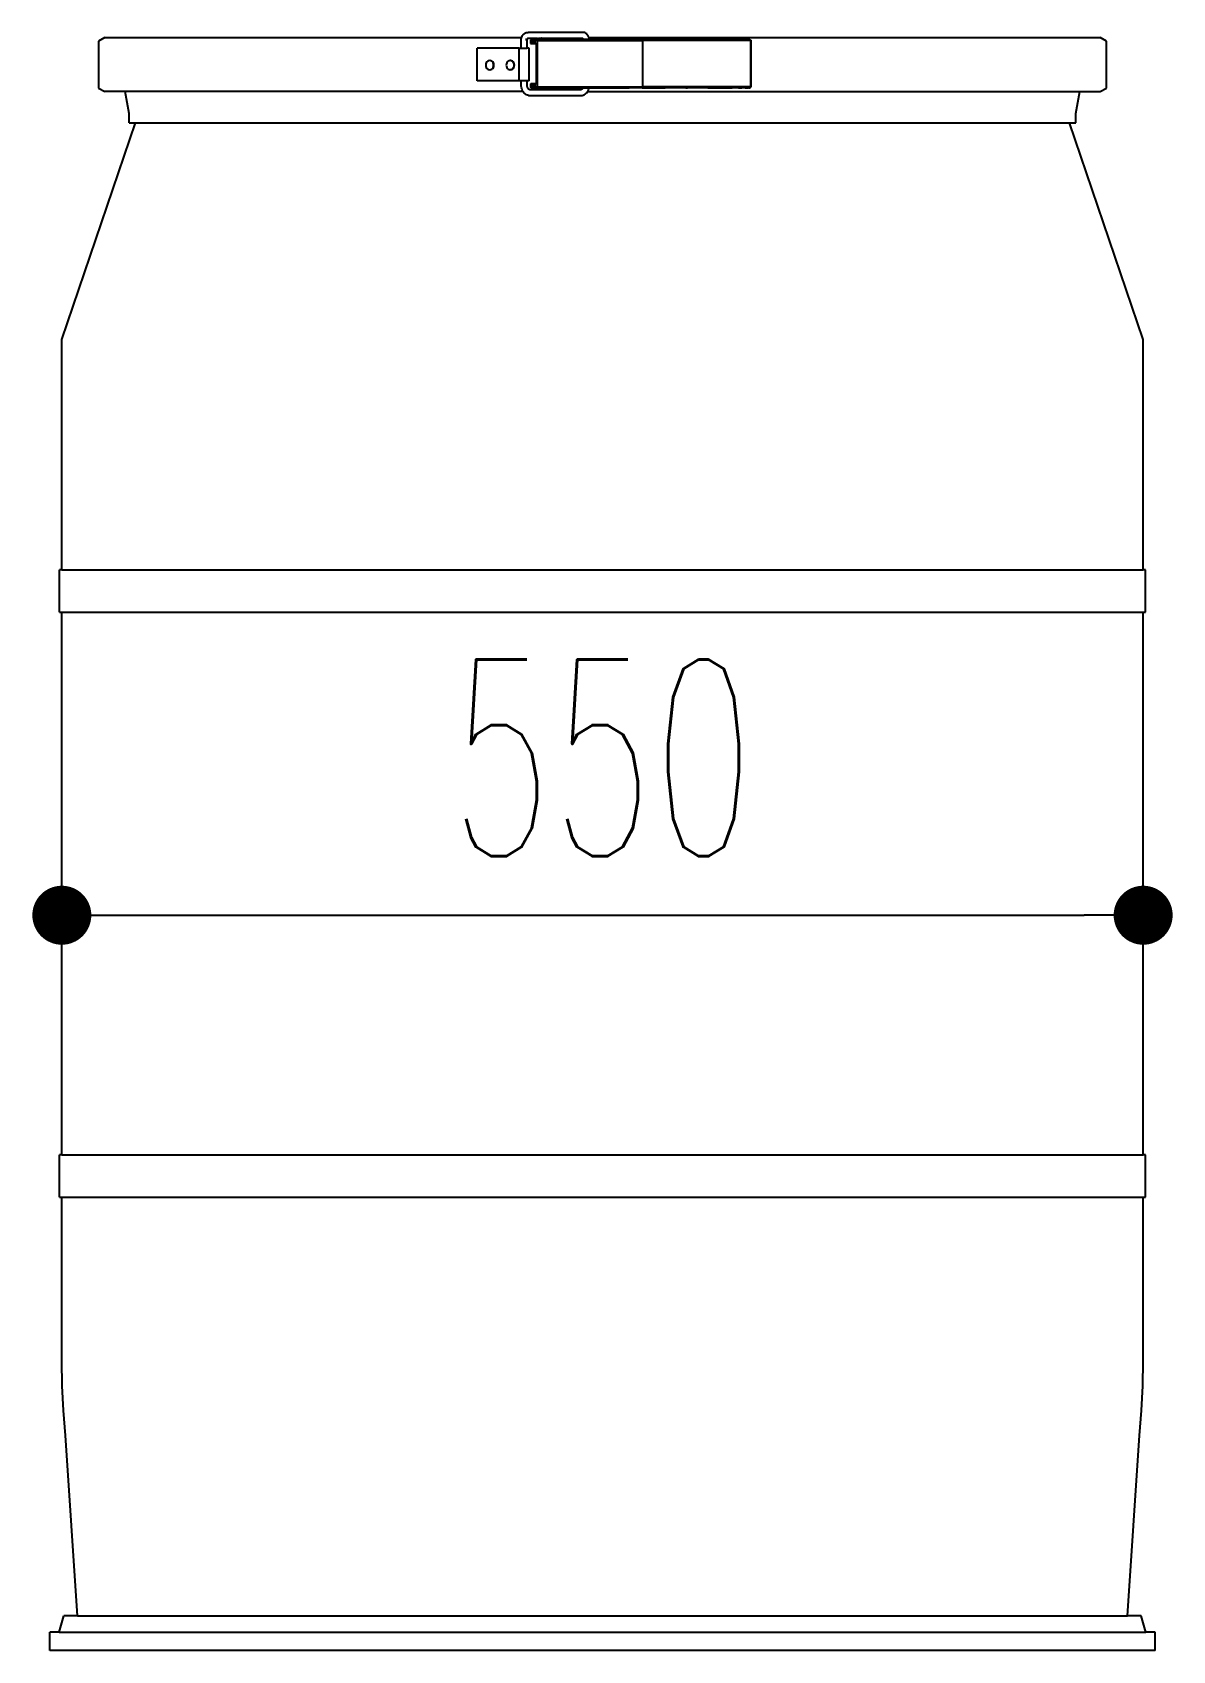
# Model space of a CAD drawing. Header units: millimetres. Extents: x -3140 to 122882, y -13467 to 35950.
# Drawn here: x 55703 to 56283, y 17640 to 18463 of the extents above; entities that cross this region are included whole.
import ezdxf

# ---------------------------------------------------------------- set-up
doc = ezdxf.new("R2010")
doc.units = ezdxf.units.MM
doc.header["$MEASUREMENT"] = 0
doc.layers.add('Edges', color=7, linetype='Continuous')
doc.styles.add('300', font='rs.shx', dxfattribs={"width": 0.6, "height": 100})
doc.dimstyles.new('300', dxfattribs={"dimtxt": 50, "dimasz": 30, "dimexe": 50, "dimexo": 50, "dimgap": 30, "dimtad": 2, "dimdec": 0, "dimzin": 0, "dimtxsty": '300', "dimblk": 'DOT', "dimcen": 0.2, "dimclrd": 1, "dimclre": 1, "dimclrt": 3, "dimadec": 0, "dimazin": 0, "dimtfac": 1, "dimtdec": 0, "dimtix": 1, "dimtmove": 0, "dimatfit": 3, "dimfxl": 1, "dimtolj": 1, "dimtzin": 0, "dimarcsym": 0})

msp = doc.modelspace()

# ---------------------------------------------------------------- blocks, each defined once
blk = doc.blocks.new('plastic water drum ls')
at = {"layer": 'Edges'}
for p, q in [((-1.637, 17.682), (-1.628, 17.683)), ((-0.427, 17.683), (-1.628, 17.683)), ((-0.397, 17.678), (-0.427, 17.683)), ((-10.884, 17.568), (-11.019, 17.493)), ((-11.019, 17.493), (-11.019, 16.465)), ((-10.884, 17.568), (-1.769, 17.568)), ((-2.743, 16.624), (-2.743, 17.335)), ((-1.822, 17.335), (-2.743, 17.335)), ((-2.739, 17.328), (-2.739, 17.331)), ((-1.822, 16.624), (-1.822, 17.335)), ((-1.822, 17.335), (-1.776, 17.335)), ((-1.776, 17.54), (-1.771, 17.563)), ((-1.776, 17.335), (-1.776, 17.54)), ((-1.776, 17.335), (-1.652, 17.335)), ((-1.771, 17.563), (-1.769, 17.568)), ((-1.769, 17.568), (-1.765, 17.581)), ((-1.765, 17.581), (-1.758, 17.598)), ((-1.758, 17.598), (-1.749, 17.615)), ((-1.749, 17.615), (-1.738, 17.63)), ((-1.738, 17.63), (-1.726, 17.643)), ((-1.726, 17.643), (-1.713, 17.654)), ((-1.713, 17.654), (-1.698, 17.664)), ((-1.698, 17.664), (-1.683, 17.672)), ((-1.683, 17.672), (-1.666, 17.678)), ((-1.661, 17.525), (-1.683, 17.53)), ((-1.683, 17.53), (-1.683, 17.527)), ((-1.683, 17.527), (-1.661, 17.525)), ((-1.666, 17.678), (-1.656, 17.679)), ((-1.661, 17.525), (-1.654, 17.526)), ((-1.656, 17.679), (-1.637, 17.682)), ((-1.652, 17.525), (-1.654, 17.526)), ((-1.651, 17.53), (-1.652, 17.525)), ((-1.652, 17.525), (-1.652, 17.335)), ((-1.606, 17.335), (-1.652, 17.335)), ((-1.65, 17.533), (-1.651, 17.53)), ((-1.648, 17.537), (-1.65, 17.533)), ((-1.645, 17.54), (-1.648, 17.537)), ((-1.643, 17.543), (-1.645, 17.54)), ((-1.64, 17.545), (-1.643, 17.543)), ((-1.637, 17.547), (-1.641, 17.548)), ((-1.637, 17.547), (-1.64, 17.545)), ((-1.634, 17.549), (-1.637, 17.547)), ((-1.632, 17.549), (-1.634, 17.549)), ((-1.63, 17.55), (-1.632, 17.549)), ((-1.437, 17.55), (-1.63, 17.55)), ((-1.606, 16.624), (-1.606, 17.335)), ((-1.571, 17.51), (-1.572, 17.504)), ((-1.572, 17.504), (-1.572, 17.441)), ((-1.572, 17.504), (-1.567, 17.504)), ((-1.572, 17.441), (-1.567, 17.441)), ((-1.569, 17.516), (-1.571, 17.51)), ((-1.567, 17.51), (-1.571, 17.51)), ((-1.566, 17.521), (-1.569, 17.516)), ((-1.565, 17.516), (-1.569, 17.516)), ((-1.565, 17.516), (-1.567, 17.51)), ((-1.549, 17.51), (-1.567, 17.51)), ((-1.567, 17.51), (-1.567, 17.504)), ((-1.567, 17.504), (-1.567, 17.441)), ((-1.549, 17.504), (-1.567, 17.504)), ((-1.567, 17.441), (-1.549, 17.441)), ((-1.562, 17.525), (-1.566, 17.521)), ((-1.562, 17.521), (-1.566, 17.521)), ((-1.562, 17.521), (-1.565, 17.516)), ((-1.547, 17.516), (-1.565, 17.516)), ((-1.557, 17.528), (-1.562, 17.525)), ((-1.558, 17.525), (-1.562, 17.525)), ((-1.558, 17.525), (-1.562, 17.521)), ((-1.544, 17.521), (-1.562, 17.521)), ((-1.54, 17.525), (-1.558, 17.525)), ((-1.553, 17.528), (-1.557, 17.528)), ((-1.551, 17.529), (-1.553, 17.528)), ((-1.551, 17.529), (-1.542, 17.529)), ((-1.547, 17.516), (-1.549, 17.51)), ((-1.517, 17.51), (-1.549, 17.51)), ((-1.549, 17.51), (-1.549, 17.504)), ((-1.549, 17.504), (-1.549, 17.441)), ((-1.518, 17.504), (-1.549, 17.504)), ((-1.549, 17.441), (-1.518, 17.441)), ((-1.544, 17.521), (-1.547, 17.516)), ((-1.516, 17.516), (-1.547, 17.516)), ((-1.54, 17.525), (-1.544, 17.521)), ((-1.513, 17.521), (-1.544, 17.521)), ((-1.536, 17.528), (-1.542, 17.529)), ((-1.51, 17.525), (-1.54, 17.525)), ((-1.536, 17.528), (-1.531, 17.529)), ((-1.52, 17.529), (-1.531, 17.529)), ((-1.507, 17.528), (-1.52, 17.529)), ((-1.517, 17.51), (-1.518, 17.504)), ((-1.518, 17.504), (-1.476, 17.504)), ((-1.518, 17.504), (-1.518, 17.441)), ((-1.518, 17.441), (-1.476, 17.441)), ((-1.517, 17.51), (-1.516, 17.516)), ((-1.476, 17.51), (-1.517, 17.51)), ((-1.516, 17.516), (-1.513, 17.521)), ((-1.474, 17.516), (-1.516, 17.516)), ((-1.513, 17.521), (-1.51, 17.525)), ((-1.473, 17.521), (-1.513, 17.521)), ((-1.47, 17.525), (-1.51, 17.525)), ((-1.507, 17.528), (-1.503, 17.529)), ((-1.503, 17.529), (-1.488, 17.529)), ((-1.468, 17.528), (-1.488, 17.529)), ((-1.474, 17.516), (-1.476, 17.51)), ((-1.426, 17.51), (-1.476, 17.51)), ((-1.476, 17.51), (-1.476, 17.504)), ((-1.476, 17.504), (-1.476, 17.441)), ((-1.426, 17.504), (-1.476, 17.504)), ((-1.476, 17.441), (-1.451, 17.441)), ((-1.473, 17.521), (-1.474, 17.516)), ((-1.425, 17.516), (-1.474, 17.516)), ((-1.47, 17.525), (-1.473, 17.521)), ((0.869, 17.521), (-1.473, 17.521)), ((0.867, 17.525), (-1.47, 17.525)), ((-1.468, 17.528), (-1.465, 17.529)), ((-1.463, 17.529), (-1.465, 17.529)), ((-1.463, 17.539), (-1.452, 17.542)), ((-1.463, 17.529), (-1.463, 17.539)), ((-1.196, 17.539), (-1.463, 17.539)), ((-1.42, 17.528), (-1.463, 17.529)), ((-1.452, 17.542), (-1.441, 17.545)), ((-1.451, 17.441), (-1.451, 16.56)), ((-1.451, 17.441), (-1.426, 17.441)), ((-1.441, 17.545), (-1.438, 17.545)), ((-1.437, 17.55), (-1.438, 17.545)), ((-1.438, 17.545), (-1.43, 17.547)), ((-1.419, 17.549), (-1.437, 17.55)), ((-1.43, 17.547), (-1.419, 17.549)), ((-1.425, 17.516), (-1.426, 17.51)), ((-1.426, 17.51), (-1.426, 17.504)), ((-1.426, 17.51), (0.87, 17.51)), ((-1.426, 17.504), (-1.426, 17.441)), ((-1.426, 17.504), (0.871, 17.504)), ((-1.426, 17.441), (-1.426, 16.56)), ((-1.425, 17.516), (0.87, 17.516)), ((-1.42, 17.528), (-1.418, 17.529)), ((-1.419, 17.549), (-1.408, 17.551)), ((-1.196, 17.529), (-1.418, 17.529)), ((-1.408, 17.551), (-1.397, 17.553)), ((-1.397, 17.553), (-1.385, 17.554)), ((-1.385, 17.554), (-1.374, 17.555)), ((-1.374, 17.555), (-1.363, 17.556)), ((-1.363, 17.556), (-1.352, 17.556)), ((-1.352, 17.556), (-1.34, 17.556)), ((-1.335, 17.556), (-1.34, 17.556)), ((-1.335, 17.556), (-1.329, 17.556)), ((-1.329, 17.556), (-1.324, 17.556)), ((-1.324, 17.556), (-1.322, 17.556)), ((-1.322, 17.556), (-1.319, 17.556)), ((-1.319, 17.556), (-1.318, 17.556)), ((-1.318, 17.556), (-1.307, 17.556)), ((-1.307, 17.556), (-1.295, 17.556)), ((-1.295, 17.556), (-1.284, 17.555)), ((-1.284, 17.555), (-1.273, 17.554)), ((-1.273, 17.554), (-1.262, 17.553)), ((-1.262, 17.553), (-1.251, 17.551)), ((-1.24, 17.549), (-1.251, 17.551)), ((-0.443, 17.55), (-1.24, 17.549)), ((-1.24, 17.549), (-1.228, 17.547)), ((-1.228, 17.547), (-1.217, 17.545)), ((-1.217, 17.545), (-1.206, 17.542)), ((-1.206, 17.542), (-1.196, 17.539)), ((-1.196, 17.529), (-1.196, 17.539)), ((-1.145, 17.528), (-1.196, 17.529)), ((-1.144, 17.529), (-1.145, 17.528)), ((-1.144, 17.529), (-0.864, 17.528)), ((-0.864, 17.528), (-0.863, 17.529)), ((-0.578, 17.528), (-0.863, 17.529)), ((-0.863, 17.529), (-0.47, 17.529)), ((-0.47, 17.529), (-0.578, 17.528)), ((-0.47, 17.529), (-0.416, 17.529)), ((-0.431, 17.548), (-0.443, 17.55)), ((-0.43, 17.547), (-0.431, 17.548)), ((-0.427, 17.546), (-0.43, 17.547)), ((-0.424, 17.544), (-0.427, 17.546)), ((-0.422, 17.541), (-0.424, 17.544)), ((-0.419, 17.538), (-0.422, 17.541)), ((-0.418, 17.535), (-0.419, 17.538)), ((-0.416, 17.532), (-0.418, 17.535)), ((-0.416, 17.53), (-0.416, 17.532)), ((-0.416, 17.529), (-0.416, 17.53)), ((-0.416, 17.529), (-0.292, 17.529)), ((-0.378, 17.671), (-0.397, 17.678)), ((-0.361, 17.661), (-0.378, 17.671)), ((-0.346, 17.65), (-0.361, 17.661)), ((-0.332, 17.636), (-0.346, 17.65)), ((-0.32, 17.62), (-0.332, 17.636)), ((-0.31, 17.602), (-0.32, 17.62)), ((-0.302, 17.583), (-0.31, 17.602)), ((-0.298, 17.568), (-0.302, 17.583)), ((-0.295, 17.561), (-0.298, 17.568)), ((-0.298, 17.568), (10.884, 17.568)), ((-0.292, 17.529), (-0.295, 17.561)), ((0.291, 17.529), (-0.292, 17.529)), ((0.581, 17.528), (0.291, 17.529)), ((0.864, 17.529), (0.291, 17.529)), ((0.864, 17.529), (0.581, 17.528)), ((0.864, 17.529), (0.865, 17.528)), ((0.864, 17.529), (0.867, 17.528)), ((0.865, 17.528), (0.867, 17.525)), ((0.867, 17.528), (0.865, 17.528)), ((0.867, 17.528), (0.873, 17.529)), ((0.867, 17.525), (0.869, 17.521)), ((0.867, 17.525), (3.218, 17.525)), ((0.869, 17.521), (0.87, 17.516)), ((0.869, 17.521), (3.224, 17.521)), ((0.87, 17.516), (0.87, 17.515)), ((0.87, 17.516), (3.23, 17.516)), ((0.87, 17.515), (0.87, 17.51)), ((0.87, 17.51), (0.871, 17.504)), ((0.87, 17.51), (3.233, 17.51)), ((0.871, 17.504), (0.871, 16.493)), ((3.234, 17.504), (0.871, 17.504)), ((1.364, 17.529), (0.873, 17.529)), ((1.364, 17.529), (1.367, 17.528)), ((1.855, 17.529), (1.367, 17.528)), ((1.858, 17.528), (1.855, 17.529)), ((1.858, 17.528), (2.334, 17.529)), ((2.334, 17.529), (2.338, 17.528)), ((2.338, 17.528), (2.799, 17.529)), ((2.803, 17.528), (2.799, 17.529)), ((2.838, 17.528), (2.803, 17.528)), ((2.87, 17.529), (2.838, 17.528)), ((2.87, 17.529), (2.874, 17.528)), ((2.91, 17.528), (2.874, 17.528)), ((2.94, 17.529), (2.91, 17.528)), ((2.945, 17.528), (2.94, 17.529)), ((2.945, 17.528), (2.975, 17.529)), ((2.975, 17.529), (2.98, 17.528)), ((3.015, 17.528), (2.98, 17.528)), ((3.044, 17.529), (3.015, 17.528)), ((3.049, 17.528), (3.044, 17.529)), ((3.049, 17.528), (3.079, 17.529)), ((3.079, 17.529), (3.084, 17.528)), ((3.118, 17.528), (3.084, 17.528)), ((3.146, 17.529), (3.118, 17.528)), ((3.152, 17.528), (3.146, 17.529)), ((3.185, 17.528), (3.152, 17.528)), ((3.185, 17.528), (3.202, 17.529)), ((3.202, 17.529), (3.206, 17.529)), ((3.21, 17.528), (3.206, 17.529)), ((3.21, 17.528), (3.216, 17.528)), ((3.216, 17.528), (3.218, 17.525)), ((3.218, 17.525), (3.224, 17.521)), ((3.218, 17.525), (3.224, 17.525)), ((3.224, 17.525), (3.23, 17.521)), ((3.224, 17.521), (3.23, 17.521)), ((3.224, 17.521), (3.23, 17.516)), ((3.23, 17.521), (3.232, 17.521)), ((3.23, 17.516), (3.236, 17.516)), ((3.23, 17.516), (3.233, 17.51)), ((3.232, 17.521), (3.236, 17.516)), ((3.233, 17.51), (3.234, 17.504)), ((3.233, 17.51), (3.239, 17.51)), ((3.234, 17.504), (3.24, 17.504)), ((3.234, 17.504), (3.234, 16.493)), ((3.236, 17.516), (3.238, 17.516)), ((3.238, 17.516), (3.239, 17.51)), ((3.239, 17.51), (3.24, 17.504)), ((3.239, 17.51), (3.241, 17.51)), ((3.242, 17.504), (3.24, 17.504)), ((3.24, 17.504), (3.24, 16.493)), ((3.241, 17.51), (3.242, 17.504)), ((3.242, 17.504), (3.242, 16.493)), ((11.019, 17.493), (10.884, 17.568)), ((11.019, 16.465), (11.019, 17.493)), ((-2.55, 16.992), (-2.553, 16.966)), ((-2.541, 17.016), (-2.55, 16.992)), ((-2.527, 17.036), (-2.541, 17.016)), ((-2.51, 17.052), (-2.527, 17.036)), ((-2.489, 17.062), (-2.51, 17.052)), ((-2.466, 17.066), (-2.489, 17.062)), ((-2.461, 17.066), (-2.466, 17.066)), ((-2.444, 17.062), (-2.461, 17.066)), ((-2.423, 17.052), (-2.444, 17.062)), ((-2.439, 17.062), (-2.444, 17.062)), ((-2.418, 17.052), (-2.439, 17.062)), ((-2.405, 17.036), (-2.423, 17.052)), ((-2.4, 17.036), (-2.418, 17.052)), ((-2.391, 17.016), (-2.405, 17.036)), ((-2.386, 17.016), (-2.4, 17.036)), ((-2.383, 16.992), (-2.391, 17.016)), ((-2.378, 16.992), (-2.386, 17.016)), ((-2.38, 16.966), (-2.383, 16.992)), ((-2.375, 16.966), (-2.378, 16.992)), ((-2.101, 16.992), (-2.104, 16.966)), ((-2.092, 17.016), (-2.101, 16.992)), ((-2.079, 17.036), (-2.092, 17.016)), ((-2.061, 17.052), (-2.079, 17.036)), ((-2.04, 17.062), (-2.061, 17.052)), ((-2.018, 17.066), (-2.04, 17.062)), ((-2.012, 17.066), (-2.018, 17.066)), ((-1.995, 17.062), (-2.012, 17.066)), ((-1.974, 17.052), (-1.995, 17.062)), ((-1.99, 17.062), (-1.995, 17.062)), ((-1.969, 17.052), (-1.99, 17.062)), ((-1.956, 17.036), (-1.974, 17.052)), ((-1.951, 17.036), (-1.969, 17.052)), ((-1.943, 17.016), (-1.956, 17.036)), ((-1.938, 17.016), (-1.951, 17.036)), ((-1.934, 16.992), (-1.943, 17.016)), ((-1.929, 16.992), (-1.938, 17.016)), ((-1.931, 16.966), (-1.934, 16.992)), ((-1.926, 16.966), (-1.929, 16.992)), ((-1.822, 16.624), (-2.743, 16.624)), ((-2.553, 16.966), (-2.55, 16.94)), ((-2.55, 16.94), (-2.541, 16.916)), ((-2.541, 16.916), (-2.527, 16.896)), ((-2.527, 16.896), (-2.51, 16.88)), ((-2.51, 16.88), (-2.489, 16.87)), ((-2.489, 16.87), (-2.466, 16.867)), ((-2.461, 16.867), (-2.466, 16.867)), ((-2.461, 16.867), (-2.444, 16.87)), ((-2.444, 16.87), (-2.423, 16.88)), ((-2.444, 16.87), (-2.439, 16.87)), ((-2.439, 16.87), (-2.418, 16.88)), ((-2.423, 16.88), (-2.405, 16.896)), ((-2.418, 16.88), (-2.4, 16.896)), ((-2.405, 16.896), (-2.391, 16.916)), ((-2.4, 16.896), (-2.386, 16.916)), ((-2.391, 16.916), (-2.383, 16.94)), ((-2.386, 16.916), (-2.378, 16.94)), ((-2.383, 16.94), (-2.38, 16.966)), ((-2.378, 16.94), (-2.375, 16.966)), ((-2.104, 16.966), (-2.101, 16.94)), ((-2.101, 16.94), (-2.092, 16.916)), ((-2.092, 16.916), (-2.079, 16.896)), ((-2.079, 16.896), (-2.061, 16.88)), ((-2.061, 16.88), (-2.04, 16.87)), ((-2.04, 16.87), (-2.018, 16.867)), ((-2.012, 16.867), (-2.018, 16.867)), ((-2.012, 16.867), (-1.995, 16.87)), ((-1.995, 16.87), (-1.974, 16.88)), ((-1.995, 16.87), (-1.99, 16.87)), ((-1.99, 16.87), (-1.969, 16.88)), ((-1.974, 16.88), (-1.956, 16.896)), ((-1.969, 16.88), (-1.951, 16.896)), ((-1.956, 16.896), (-1.943, 16.916)), ((-1.951, 16.896), (-1.938, 16.916)), ((-1.943, 16.916), (-1.934, 16.94)), ((-1.938, 16.916), (-1.929, 16.94)), ((-1.934, 16.94), (-1.931, 16.966)), ((-1.929, 16.94), (-1.926, 16.966)), ((-1.776, 16.624), (-1.822, 16.624)), ((-1.776, 16.506), (-1.776, 16.624)), ((-1.652, 16.624), (-1.776, 16.624)), ((-1.652, 16.624), (-1.652, 16.514)), ((-1.606, 16.624), (-1.652, 16.624)), ((-11.019, 16.465), (-10.884, 16.39)), ((-10.436, 16.39), (-10.884, 16.39)), ((-10.346, 15.908), (-10.436, 16.39)), ((-1.739, 16.39), (-10.436, 16.39)), ((-1.773, 16.48), (-1.776, 16.506)), ((-1.767, 16.453), (-1.773, 16.48)), ((-1.759, 16.428), (-1.767, 16.453)), ((-1.748, 16.405), (-1.759, 16.428)), ((-1.739, 16.39), (-1.748, 16.405)), ((-1.734, 16.383), (-1.739, 16.39)), ((-1.718, 16.363), (-1.734, 16.383)), ((-1.7, 16.346), (-1.718, 16.363)), ((-1.681, 16.331), (-1.7, 16.346)), ((-1.66, 16.32), (-1.681, 16.331)), ((-1.638, 16.311), (-1.66, 16.32)), ((-1.652, 16.514), (-1.651, 16.503)), ((-1.651, 16.503), (-1.649, 16.493)), ((-1.649, 16.493), (-1.646, 16.484)), ((-1.646, 16.484), (-1.641, 16.474)), ((-1.641, 16.474), (-1.636, 16.466)), ((-1.615, 16.306), (-1.638, 16.311)), ((-1.636, 16.466), (-1.63, 16.458)), ((-1.63, 16.458), (-1.623, 16.452)), ((-1.623, 16.452), (-1.616, 16.446)), ((-1.616, 16.446), (-1.607, 16.441)), ((-1.615, 16.306), (-1.606, 16.305)), ((-1.607, 16.441), (-1.599, 16.438)), ((-1.606, 16.305), (-1.584, 16.303)), ((-1.599, 16.438), (-1.594, 16.437)), ((-1.594, 16.437), (-1.589, 16.437)), ((-1.589, 16.437), (-1.444, 16.437)), ((-1.584, 16.303), (-0.467, 16.303)), ((-1.572, 16.56), (-1.567, 16.56)), ((-1.572, 16.56), (-1.572, 16.493)), ((-1.572, 16.493), (-1.571, 16.487)), ((-1.572, 16.493), (-1.567, 16.493)), ((-1.567, 16.487), (-1.571, 16.487)), ((-1.569, 16.481), (-1.571, 16.487)), ((-1.565, 16.481), (-1.569, 16.481)), ((-1.566, 16.476), (-1.569, 16.481)), ((-1.567, 16.56), (-1.567, 16.493)), ((-1.549, 16.56), (-1.567, 16.56)), ((-1.567, 16.493), (-1.567, 16.487)), ((-1.549, 16.493), (-1.567, 16.493)), ((-1.565, 16.481), (-1.567, 16.487)), ((-1.549, 16.487), (-1.567, 16.487)), ((-1.562, 16.476), (-1.566, 16.476)), ((-1.562, 16.472), (-1.566, 16.476)), ((-1.562, 16.476), (-1.565, 16.481)), ((-1.547, 16.481), (-1.565, 16.481)), ((-1.558, 16.472), (-1.562, 16.476)), ((-1.544, 16.476), (-1.562, 16.476)), ((-1.558, 16.472), (-1.562, 16.472)), ((-1.557, 16.47), (-1.562, 16.472)), ((-1.54, 16.472), (-1.558, 16.472)), ((-1.553, 16.47), (-1.557, 16.47)), ((-1.551, 16.469), (-1.553, 16.47)), ((-1.551, 16.469), (-1.548, 16.469)), ((-1.549, 16.56), (-1.549, 16.493)), ((-1.518, 16.56), (-1.549, 16.56)), ((-1.549, 16.493), (-1.518, 16.493)), ((-1.549, 16.493), (-1.549, 16.487)), ((-1.549, 16.487), (-1.547, 16.481)), ((-1.517, 16.487), (-1.549, 16.487)), ((-1.548, 16.469), (-1.536, 16.47)), ((-1.547, 16.481), (-1.544, 16.476)), ((-1.516, 16.481), (-1.547, 16.481)), ((-1.544, 16.476), (-1.54, 16.472)), ((-1.513, 16.476), (-1.544, 16.476)), ((-1.51, 16.472), (-1.54, 16.472)), ((-1.536, 16.47), (-1.531, 16.469)), ((-1.531, 16.469), (-1.507, 16.47)), ((-1.518, 16.56), (-1.518, 16.493)), ((-1.476, 16.56), (-1.518, 16.56)), ((-1.518, 16.493), (-1.517, 16.487)), ((-1.518, 16.493), (-1.476, 16.493)), ((-1.516, 16.481), (-1.517, 16.487)), ((-1.476, 16.487), (-1.517, 16.487)), ((-1.513, 16.476), (-1.516, 16.481)), ((-1.474, 16.481), (-1.516, 16.481)), ((-1.51, 16.472), (-1.513, 16.476)), ((-1.473, 16.476), (-1.513, 16.476)), ((-1.47, 16.472), (-1.51, 16.472)), ((-1.507, 16.47), (-1.503, 16.469)), ((-1.503, 16.469), (-1.468, 16.47)), ((-1.476, 16.56), (-1.476, 16.493)), ((-1.451, 16.56), (-1.476, 16.56)), ((-1.476, 16.493), (-1.476, 16.487)), ((-1.426, 16.493), (-1.476, 16.493)), ((-1.426, 16.487), (-1.476, 16.487)), ((-1.474, 16.481), (-1.476, 16.487)), ((-1.425, 16.481), (-1.474, 16.481)), ((-1.473, 16.476), (-1.474, 16.481)), ((-1.47, 16.472), (-1.473, 16.476)), ((-1.473, 16.476), (0.869, 16.476)), ((0.867, 16.472), (-1.47, 16.472)), ((-1.468, 16.47), (-1.465, 16.469)), ((-1.465, 16.469), (-1.463, 16.469)), ((-1.463, 16.469), (-1.463, 16.458)), ((-1.463, 16.469), (-1.447, 16.469)), ((-1.463, 16.458), (-1.452, 16.455)), ((-1.196, 16.458), (-1.463, 16.458)), ((-1.452, 16.455), (-1.448, 16.455)), ((-1.426, 16.56), (-1.451, 16.56)), ((-1.448, 16.455), (-1.444, 16.437)), ((-1.448, 16.455), (-1.441, 16.453)), ((-1.447, 16.469), (-1.445, 16.469)), ((-1.42, 16.47), (-1.445, 16.469)), ((-1.444, 16.437), (-0.479, 16.437)), ((-1.441, 16.453), (-1.43, 16.45)), ((-1.43, 16.45), (-1.419, 16.448)), ((-1.426, 16.56), (-1.426, 16.493)), ((-1.426, 16.493), (-1.426, 16.487)), ((-1.426, 16.493), (0.871, 16.493)), ((-1.426, 16.487), (-1.425, 16.481)), ((0.87, 16.487), (-1.426, 16.487)), ((-1.425, 16.481), (0.87, 16.481)), ((-1.42, 16.47), (-1.418, 16.469)), ((-1.419, 16.448), (-1.408, 16.446)), ((-1.418, 16.469), (-1.414, 16.469)), ((-1.414, 16.469), (-1.396, 16.469)), ((-1.408, 16.446), (-1.397, 16.445)), ((-1.397, 16.445), (-1.385, 16.443)), ((-1.396, 16.469), (-1.331, 16.469)), ((-1.385, 16.443), (-1.374, 16.442)), ((-1.374, 16.442), (-1.363, 16.442)), ((-1.363, 16.442), (-1.352, 16.441)), ((-1.352, 16.441), (-1.34, 16.441)), ((-1.335, 16.441), (-1.34, 16.441)), ((-1.335, 16.441), (-1.329, 16.441)), ((-1.331, 16.469), (-1.329, 16.469)), ((-1.329, 16.469), (-1.298, 16.469)), ((-1.329, 16.441), (-1.324, 16.441)), ((-1.324, 16.441), (-1.322, 16.441)), ((-1.322, 16.441), (-1.319, 16.441)), ((-1.319, 16.441), (-1.318, 16.441)), ((-1.318, 16.441), (-1.307, 16.441)), ((-1.307, 16.441), (-1.295, 16.442)), ((-1.298, 16.469), (-1.262, 16.469)), ((-1.295, 16.442), (-1.284, 16.442)), ((-1.284, 16.442), (-1.273, 16.443)), ((-1.273, 16.443), (-1.262, 16.445)), ((-1.247, 16.469), (-1.262, 16.469)), ((-1.262, 16.445), (-1.251, 16.446)), ((-1.251, 16.446), (-1.24, 16.448)), ((-1.247, 16.469), (-1.213, 16.469)), ((-1.24, 16.448), (-1.228, 16.45)), ((-1.228, 16.45), (-1.217, 16.453)), ((-1.217, 16.453), (-1.206, 16.455)), ((-1.213, 16.469), (-1.211, 16.469)), ((-1.211, 16.469), (-1.196, 16.469)), ((-1.206, 16.455), (-1.196, 16.458)), ((-1.196, 16.469), (-1.145, 16.47)), ((-1.196, 16.469), (-1.196, 16.458)), ((-1.144, 16.469), (-1.145, 16.47)), ((-1.144, 16.469), (-1.029, 16.469)), ((-0.864, 16.47), (-1.029, 16.469)), ((-0.864, 16.47), (-0.863, 16.469)), ((-0.863, 16.469), (-0.759, 16.469)), ((-0.578, 16.47), (-0.759, 16.469)), ((-0.759, 16.469), (-0.488, 16.469)), ((-0.488, 16.469), (-0.578, 16.47)), ((-0.488, 16.469), (-0.425, 16.469)), ((-0.479, 16.437), (-0.469, 16.438)), ((-0.469, 16.438), (-0.461, 16.439)), ((-0.467, 16.303), (-0.446, 16.305)), ((-0.461, 16.439), (-0.453, 16.442)), ((-0.453, 16.442), (-0.446, 16.447)), ((-0.446, 16.447), (-0.439, 16.452)), ((-0.446, 16.305), (-0.423, 16.31)), ((-0.439, 16.452), (-0.433, 16.458)), ((-0.433, 16.458), (-0.427, 16.466)), ((-0.427, 16.466), (-0.425, 16.469)), ((-0.425, 16.469), (-0.295, 16.469)), ((-0.423, 16.31), (-0.401, 16.319)), ((-0.401, 16.319), (-0.38, 16.331)), ((-0.38, 16.331), (-0.361, 16.346)), ((-0.361, 16.346), (-0.343, 16.364)), ((-0.343, 16.364), (-0.328, 16.384)), ((-0.328, 16.384), (-0.325, 16.39)), ((-0.325, 16.39), (-0.315, 16.407)), ((-0.325, 16.39), (10.436, 16.39)), ((-0.315, 16.407), (-0.305, 16.431)), ((-0.305, 16.431), (-0.297, 16.457)), ((-0.297, 16.457), (-0.295, 16.469)), ((-0.295, 16.469), (0.329, 16.469)), ((0.581, 16.47), (0.329, 16.469)), ((0.329, 16.469), (0.583, 16.469)), ((0.583, 16.469), (0.581, 16.47)), ((0.865, 16.469), (0.583, 16.469)), ((0.865, 16.47), (0.867, 16.472)), ((0.865, 16.469), (0.865, 16.47)), ((0.867, 16.469), (0.865, 16.47)), ((0.865, 16.469), (0.867, 16.469)), ((0.867, 16.472), (0.869, 16.476)), ((3.218, 16.472), (0.867, 16.472)), ((0.867, 16.469), (0.868, 16.47)), ((0.868, 16.47), (0.873, 16.469)), ((0.869, 16.476), (0.87, 16.481)), ((3.224, 16.476), (0.869, 16.476)), ((0.871, 16.493), (0.87, 16.487)), ((0.87, 16.483), (0.87, 16.487)), ((3.233, 16.487), (0.87, 16.487)), ((0.87, 16.481), (0.87, 16.483)), ((3.23, 16.481), (0.87, 16.481)), ((3.234, 16.493), (0.871, 16.493)), ((0.873, 16.469), (1.364, 16.469)), ((1.364, 16.469), (1.367, 16.47)), ((1.825, 16.469), (1.367, 16.47)), ((1.825, 16.469), (1.855, 16.469)), ((1.855, 16.469), (1.858, 16.47)), ((2.301, 16.469), (1.858, 16.47)), ((2.301, 16.469), (2.334, 16.469)), ((2.334, 16.469), (2.338, 16.47)), ((2.338, 16.47), (2.799, 16.469)), ((2.803, 16.47), (2.799, 16.469)), ((2.808, 16.469), (2.803, 16.47)), ((2.808, 16.469), (2.834, 16.469)), ((2.834, 16.469), (2.838, 16.47)), ((2.874, 16.469), (2.838, 16.47)), ((2.907, 16.469), (2.874, 16.469)), ((2.907, 16.469), (2.91, 16.47)), ((2.94, 16.469), (2.91, 16.47)), ((2.945, 16.47), (2.94, 16.469)), ((2.974, 16.469), (2.945, 16.47)), ((2.974, 16.469), (2.98, 16.47)), ((2.98, 16.47), (3.008, 16.469)), ((3.008, 16.469), (3.01, 16.469)), ((3.01, 16.469), (3.015, 16.47)), ((3.015, 16.47), (3.044, 16.469)), ((3.049, 16.47), (3.044, 16.469)), ((3.075, 16.469), (3.049, 16.47)), ((3.084, 16.47), (3.075, 16.469)), ((3.113, 16.469), (3.084, 16.47)), ((3.118, 16.47), (3.113, 16.469)), ((3.118, 16.47), (3.128, 16.469)), ((3.128, 16.469), (3.146, 16.469)), ((3.146, 16.469), (3.152, 16.47)), ((3.16, 16.469), (3.152, 16.47)), ((3.16, 16.469), (3.176, 16.469)), ((3.176, 16.469), (3.185, 16.47)), ((3.185, 16.47), (3.189, 16.469)), ((3.206, 16.469), (3.189, 16.469)), ((3.206, 16.469), (3.21, 16.47)), ((3.21, 16.47), (3.216, 16.47)), ((3.216, 16.47), (3.218, 16.472)), ((3.218, 16.472), (3.224, 16.476)), ((3.218, 16.472), (3.224, 16.472)), ((3.224, 16.476), (3.23, 16.481)), ((3.224, 16.476), (3.23, 16.476)), ((3.224, 16.472), (3.23, 16.476)), ((3.23, 16.481), (3.233, 16.487)), ((3.23, 16.481), (3.236, 16.481)), ((3.23, 16.476), (3.232, 16.476)), ((3.232, 16.476), (3.236, 16.481)), ((3.234, 16.493), (3.233, 16.487)), ((3.233, 16.487), (3.239, 16.487)), ((3.234, 16.493), (3.24, 16.493)), ((3.236, 16.481), (3.238, 16.481)), ((3.238, 16.481), (3.239, 16.487)), ((3.24, 16.493), (3.239, 16.487)), ((3.239, 16.487), (3.241, 16.487)), ((3.242, 16.493), (3.24, 16.493)), ((3.242, 16.493), (3.241, 16.487)), ((10.346, 15.908), (10.436, 16.39)), ((10.436, 16.39), (10.884, 16.39)), ((10.884, 16.39), (11.019, 16.465)), ((-11.821, 10.97), (-10.213, 15.709)), ((-10.346, 15.709), (-10.346, 15.908)), ((-10.346, 15.709), (-10.213, 15.709)), ((-10.213, 15.709), (10.213, 15.709)), ((10.213, 15.709), (10.346, 15.709)), ((11.821, 10.97), (10.213, 15.709)), ((10.346, 15.709), (10.346, 15.908)), ((-11.821, 5.939), (-11.821, 10.97)), ((11.821, 5.939), (11.821, 10.97)), ((-11.87, 5.015), (-11.87, 5.939)), ((-11.821, 5.939), (-11.87, 5.939)), ((-11.821, 5.939), (11.821, 5.939)), ((11.87, 5.939), (11.821, 5.939)), ((11.87, 5.015), (11.87, 5.939)), ((-11.87, 5.015), (-11.821, 5.015)), ((-11.821, -6.85), (-11.821, 5.015)), ((-11.821, 5.015), (11.821, 5.015)), ((11.821, 5.015), (11.87, 5.015)), ((11.821, -6.85), (11.821, 5.015)), ((-11.87, -7.774), (-11.87, -6.85)), ((-11.821, -6.85), (-11.87, -6.85)), ((-11.821, -6.85), (11.821, -6.85)), ((11.87, -6.85), (11.821, -6.85)), ((11.87, -7.774), (11.87, -6.85)), ((-11.87, -7.774), (-11.821, -7.774)), ((-11.821, -11.353), (-11.821, -7.774)), ((-11.821, -7.774), (11.821, -7.774)), ((11.821, -7.774), (11.87, -7.774)), ((11.821, -11.353), (11.821, -7.774)), ((-11.811, -11.896), (-11.821, -11.353)), ((11.811, -11.896), (11.821, -11.353)), ((-11.784, -12.437), (-11.811, -11.896)), ((11.784, -12.437), (11.811, -11.896)), ((-11.738, -12.978), (-11.784, -12.437)), ((11.738, -12.978), (11.784, -12.437)), ((-11.481, -16.923), (-11.738, -12.978)), ((11.481, -16.923), (11.738, -12.978)), ((-11.878, -17.277), (-11.777, -16.923)), ((-11.481, -16.923), (-11.777, -16.923)), ((-11.481, -16.923), (11.481, -16.923)), ((11.777, -16.923), (11.481, -16.923)), ((11.878, -17.277), (11.777, -16.923)), ((-12.083, -17.683), (-12.083, -17.277)), ((-11.878, -17.277), (-12.083, -17.277)), ((-11.878, -17.277), (11.878, -17.277)), ((12.083, -17.277), (11.878, -17.277)), ((12.083, -17.683), (12.083, -17.277)), ((12.083, -17.683), (-12.083, -17.683))]:
    blk.add_line(p, q, dxfattribs=at)
blk = doc.blocks.new('_Dot')
at = {"color": 0, "lineweight": -2}
blk.add_line((-0.5, 0), (-1, 0), dxfattribs=at)
at = {"color": 0, "const_width": 0.5}
blk.add_lwpolyline([(-0.25, 0, 1), (0.25, 0, 1)], format="xyb", close=True, dxfattribs=at)
blk = doc.blocks.new('*D103')
at = {"color": 1, "lineweight": -2, "transparency": 16777216}
for p, q in [((55718.35, 17941.92), (55718.35, 18063.82)), ((56268.46, 17941.92), (56268.46, 18063.82)), ((55748.35, 18013.82), (56238.46, 18013.82))]:
    blk.add_line(p, q, dxfattribs=at)
at = {"layer": 'Defpoints', "color": 0, "transparency": 16777216}
for p in [(56268.46, 18013.82), (55718.35, 17891.92), (56268.46, 17891.92)]:
    blk.add_point(p, dxfattribs=at)
at = {"color": 1, "lineweight": -2, "transparency": 16777216, "xscale": 30, "yscale": 30, "zscale": 30, "rotation": 180}
blk.add_blockref('_Dot', (55718.35, 18013.82), dxfattribs=at)
at = {"color": 1, "lineweight": -2, "transparency": 16777216, "xscale": 30, "yscale": 30, "zscale": 30}
blk.add_blockref('_Dot', (56268.46, 18013.82), dxfattribs=at)
at = {"color": 3, "transparency": 16777216, "insert": (55993.41, 18093.82), "char_height": 100, "attachment_point": 5, "style": '300'}
blk.add_mtext('\\A1;550', dxfattribs=at)

# ---------------------------------------------------------------- dimensions: what is measured, and where the dimension line sits
dim = msp.add_linear_dim(base=(56268.46, 18013.82), p1=(55718.35, 17891.92), p2=(56268.46, 17891.92), dimstyle='300')
dim.commit()
dim.dimension.update_dxf_attribs({"geometry": '*D103', "text_midpoint": (55993.41, 18093.82)})

# ---------------------------------------------------------------- block references
at = {"xscale": 23.26887207522599, "yscale": 23.26887207522599, "zscale": 23.26887207522599}
msp.add_blockref('plastic water drum ls', (55993.41, 18051.31), dxfattribs=at)

msp.set_redraw_order([(e.dxf.handle, doc.entitydb.next_handle()) for e in msp.query("TEXT MTEXT ATTDEF DIMENSION ARC_DIMENSION")])  # texts and dimensions are drawn at this point

doc.saveas('drawing.dxf')
